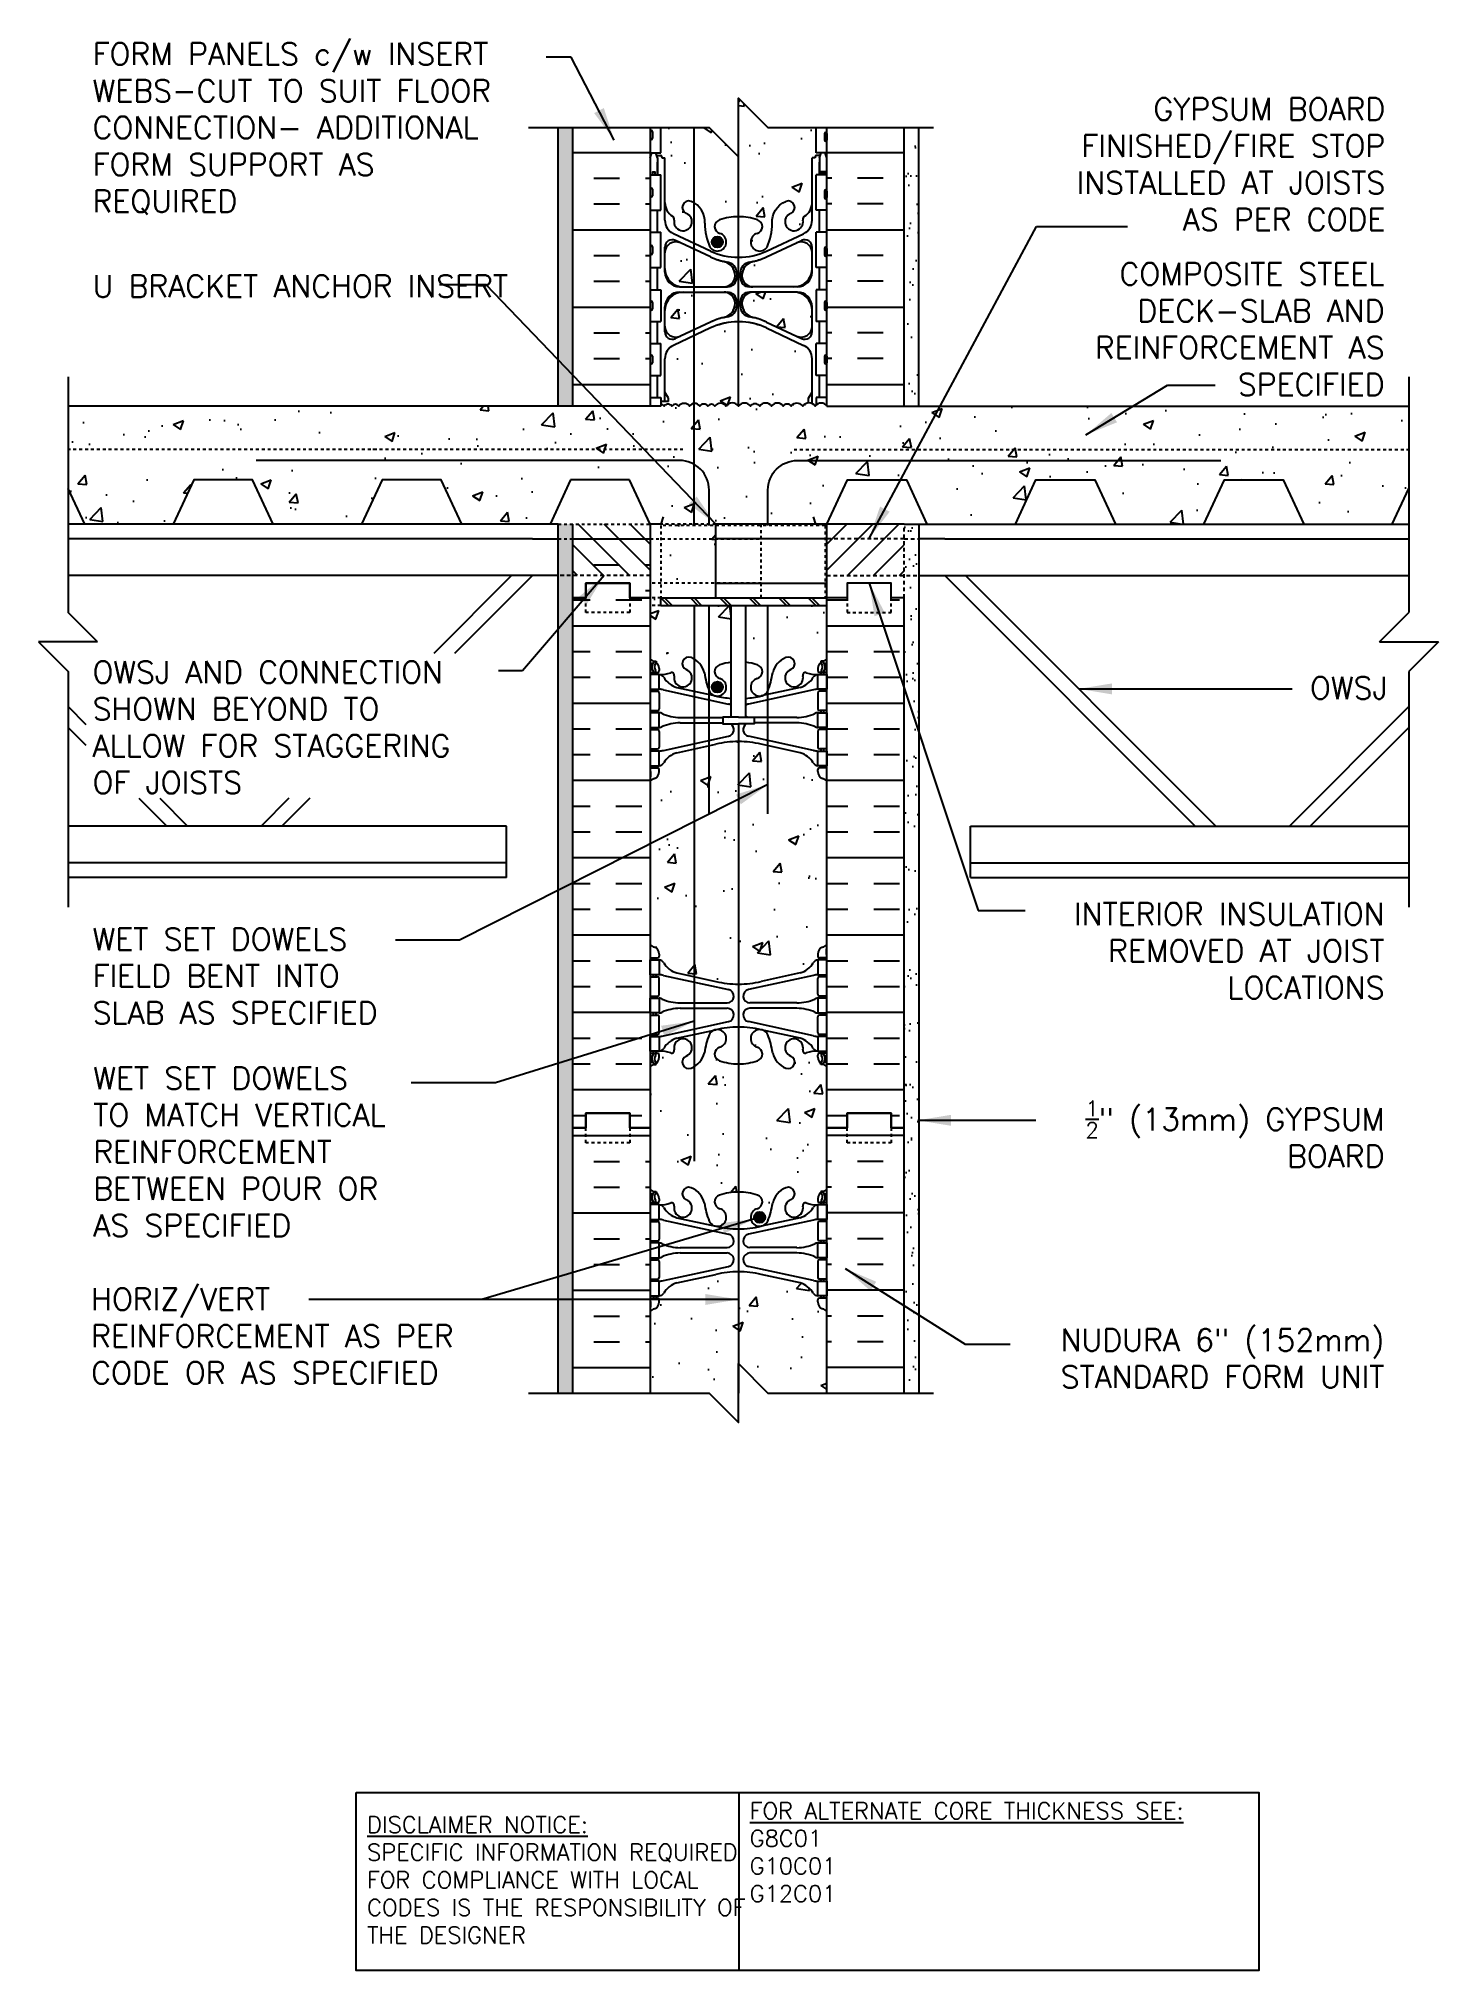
# Model space of a CAD drawing. Header units: inches. Extents: x 54.4 to 102, y 144.5 to 210.
import ezdxf
from ezdxf.enums import TextEntityAlignment as Align

# ---------------------------------------------------------------- set-up
doc = ezdxf.new("R2010")
doc.units = ezdxf.units.IN
doc.header["$LTSCALE"] = 0.5
doc.header["$MEASUREMENT"] = 0
doc.linetypes.add('DASHED2', pattern=[0.375, 0.25, -0.125])
doc.linetypes.add('HIDDEN2', pattern=[0.1875, 0.125, -0.0625])
for name, color, linetype in [('HATCH', 12, 'Continuous'), ('Hidden2', 12, 'HIDDEN2'), ('line25', 2, 'Continuous'), ('LINE3', 3, 'Continuous'), ('LINE50', 5, 'Continuous'), ('LINE9', 9, 'Continuous'), ('TEXT', 4, 'Continuous'), ('Web_Edge', 9, 'Continuous')]:
    doc.layers.add(name, color=color, linetype=linetype)
doc.styles.add('DIM', font='romans.shx', dxfattribs={"width": 0.7})
doc.styles.add('ROMANS', font='romans.shx', dxfattribs={"height": 0.75})
doc.styles.get("Standard").update_dxf_attribs({"font": 'romans.shx', "height": 0.75})
doc.dimstyles.new('ext_12', dxfattribs={"dimscale": 12, "dimtxt": 0.09375, "dimasz": 0.09375, "dimexe": 0.09375, "dimexo": 0.0625, "dimgap": 0.0625, "dimtad": 1, "dimdec": 1, "dimzin": 3, "dimdsep": 46, "dimlunit": 4, "dimtxsty": 'DIM', "dimcen": 0.09, "dimdle": 0.09375, "dimclrt": 4, "dimadec": 0, "dimazin": 0, "dimtfac": 1, "dimtdec": 1, "dimtmove": 2, "dimatfit": 3, "dimfxl": 1, "dimfrac": 2, "dimtolj": 1, "dimtzin": 0, "dimarcsym": 0})
pattern_1 = [(37.5, (8.1292, 63.0387), (-0.0314967, 0.963412), [0, -0.76, 0, -0.85, 0, -0.8125]), (7.5, (8.1292, 63.0387), (0.884888, 1.411073), [0, -0.41, 0, -0.685, 0, -0.2625]), (327.5, (7.5142, 63.0387), (1.557071, 0.0028295), [0, -0.25, 0, -0.9, 0, -1.175]), (317.5, (7.5142, 63.0387), (1.503063, 0.438838), [0, -0.125, 0, -0.59, 0, -0.675])]

msp = doc.modelspace()

# ---------------------------------------------------------------- texts
at = {"layer": 'TEXT', "style": 'ROMANS'}
msp.add_text('OWSJ ', height=0.75, dxfattribs=at).set_placement((99.19, 187.628), align=Align.CENTER)
at = {"layer": 'TEXT', "char_height": 0.75, "style": 'ROMANS'}
for s, insert, width, attachment_point in [('FORM PANELS c/w INSERT WEBS-CUT TO SUIT FLOOR CONNECTION- ADDITIONAL FORM SUPPORT AS REQUIRED', (56.28, 209.904), 16.11098, 1), ('\\A1;GYPSUM BOARD FINISHED/FIRE STOP INSTALLED AT JOISTS AS PER CODE', (100.174, 205.782), 12.22718, 6), ('U BRACKET ANCHOR INSERT', (56.28, 202.021), 13.68504, 1), ('\\A1;COMPOSITE STEEL DECK-SLAB AND REINFORCEMENT AS SPECIFIED', (100.147, 200.183), 12.22718, 6), ('OWSJ AND CONNECTION SHOWN BEYOND TO ALLOW FOR STAGGERING OF JOISTS', (56.28, 188.918), 13.68504, 1), ('\\A1;INTERIOR INSULATION REMOVED AT JOIST LOCATIONS', (100.147, 179.08), 12.22718, 6), ('WET SET DOWELS FIELD BENT INTO SLAB AS SPECIFIED', (56.28, 179.853), 11.81207, 1), ('WET SET DOWELS \\PTO MATCH VERTICAL REINFORCEMENT\\PBETWEEN POUR OR AS SPECIFIED', (56.305, 172.257), 12.22718, 4), ('\\A1;{\\H0.7x;\\S1/2;}" (13mm) GYPSUM BOARD', (100.147, 172.86), 12.19083, 6), ('HORIZ/VERT\\PREINFORCEMENT AS PER CODE OR AS SPECIFIED', (56.233, 166.004), 14.832, 4), ('NUDURA 6" (152mm) STANDARD FORM UNIT', (100.142, 165.244), 14.12358, 6)]:
    msp.add_mtext(s, dxfattribs=dict(at, insert=insert, width=width, attachment_point=attachment_point))
at = {"layer": 'TEXT', "char_height": 0.5625, "attachment_point": 4}
for s, insert, width in [('{\\LDISCLAIMER NOTICE:}\\PSPECIFIC INFORMATION REQUIRED FOR COMPLIANCE WITH LOCAL CODES IS THE RESPONSIBILITY OF THE DESIGNER', (65.6, 147.54), 14.00235), ('{\\LFOR ALTERNATE CORE THICKNESS SEE:\\P}G8C01\\PG10C01\\PG12C01', (78.592, 148.48), 23.33295)]:
    msp.add_mtext(s, dxfattribs=dict(at, insert=insert, width=width))

# ---------------------------------------------------------------- hatches: boundary and pattern name
at = {"layer": 'HATCH'}
h = msp.add_hatch(dxfattribs=at)
h.set_pattern_fill('AR-CONC', color=256, scale=0.5)
h.paths.add_polyline_path([(81.211, 166.848, 0.082415), (81.067, 166.927, -0.317837), (80.901, 167.163), (80.901, 167.23, -0.414214), (80.963, 167.293), (81.011, 167.293), (81.011, 167.363), (80.906, 167.363, -0.188973), (80.75, 167.457, 0.196323), (80.301, 167.804), (78.979, 168.094, 0.057795), (78.211, 168.183, 0.057795), (77.442, 168.094), (76.121, 167.804, 0.196323), (75.672, 167.457, -0.188973), (75.516, 167.363), (75.411, 167.363), (75.411, 167.293), (75.458, 167.293, -0.414214), (75.521, 167.23), (75.521, 167.163, -0.317837), (75.354, 166.927, 0.082415), (75.211, 166.848), (75.211, 164.066), (77.211, 164.066), (78.211, 163.066), (78.211, 165.066), (79.211, 164.066), (81.211, 164.066)])
h.paths.add_polyline_path([(81.211, 175.155, 0.064398), (81.101, 175.221), (81.011, 175.221), (81.011, 175.263, -0.249069), (80.901, 175.47), (80.901, 175.538, -0.414214), (80.963, 175.6), (81.011, 175.6), (81.011, 175.67), (80.906, 175.67, 0.10046), (80.512, 175.613, -0.601435), (80.392, 175.718, 2.182095), (79.982, 175.505, -1), (79.819, 175.096, -0.24438), (79.371, 175.617, 0.053157), (79.205, 176.231, 1.553132), (78.846, 175.807, -0.735593), (78.859, 175.349, -0.082755), (78.211, 175.241, -0.082755), (77.562, 175.349, -0.735593), (77.575, 175.807, 1.553132), (77.217, 176.231, 0.053157), (77.051, 175.617, -0.24438), (76.602, 175.096, -1), (76.439, 175.505, 2.182095), (76.029, 175.718, -0.601435), (75.909, 175.613, 0.10046), (75.516, 175.67), (75.411, 175.67), (75.411, 175.6), (75.458, 175.6, -0.414214), (75.521, 175.538), (75.521, 175.47, -0.249069), (75.411, 175.263), (75.411, 175.221), (75.321, 175.221, 0.064398), (75.211, 175.155), (75.211, 173.066), (75.211, 170.977, 0.064398), (75.321, 170.911), (75.411, 170.911), (75.411, 170.87, -0.249069), (75.521, 170.663), (75.521, 170.595, -0.414214), (75.458, 170.533), (75.411, 170.533), (75.411, 170.463), (75.516, 170.463, 0.10046), (75.909, 170.52, -0.601435), (76.029, 170.415, 2.182095), (76.439, 170.628, -1), (76.602, 171.036, -0.24438), (77.051, 170.515, 0.053157), (77.217, 169.901, 1.553132), (77.575, 170.326, -0.735593), (77.562, 170.784, -0.082755), (78.211, 170.892, -0.082755), (78.859, 170.784, -0.735593), (78.846, 170.326, 1.553132), (79.205, 169.901, 0.053157), (79.371, 170.515, -0.24438), (79.819, 171.036, -1), (79.982, 170.628, 2.182095), (80.392, 170.415, -0.601435), (80.512, 170.52, 0.10046), (80.906, 170.463), (81.011, 170.463), (81.011, 170.533), (80.963, 170.533, -0.414214), (80.901, 170.595), (80.901, 170.663, -0.249069), (81.011, 170.87), (81.011, 170.911), (81.101, 170.911, 0.064398), (81.211, 170.977), (81.211, 173.066)])
h.paths.add_polyline_path([(81.211, 184.848, 0.082415), (81.067, 184.927, -0.317837), (80.901, 185.163), (80.901, 185.23, -0.414214), (80.963, 185.293), (81.011, 185.293), (81.011, 185.363), (80.906, 185.363, -0.188973), (80.75, 185.457, 0.196323), (80.301, 185.804), (78.979, 186.094, 0.057795), (78.211, 186.183, 0.057795), (77.442, 186.094), (76.121, 185.804, 0.196323), (75.672, 185.457, -0.188973), (75.516, 185.363), (75.411, 185.363), (75.411, 185.293), (75.458, 185.293, -0.414214), (75.521, 185.23), (75.521, 185.163, -0.317837), (75.354, 184.927, 0.082415), (75.211, 184.848), (75.211, 179.285, 0.082415), (75.354, 179.206, -0.317837), (75.521, 178.97), (75.521, 178.903, -0.414214), (75.458, 178.84), (75.411, 178.84), (75.411, 178.77), (75.516, 178.77, -0.188973), (75.672, 178.675, 0.196323), (76.121, 178.329), (77.442, 178.039, 0.057795), (78.211, 177.949, 0.057795), (78.979, 178.039), (80.301, 178.329, 0.196323), (80.75, 178.675, -0.188973), (80.906, 178.77), (81.011, 178.77), (81.011, 178.84), (80.963, 178.84, -0.414214), (80.901, 178.903), (80.901, 178.97, -0.317837), (81.067, 179.206, 0.082415), (81.211, 179.285)])
h.paths.add_polyline_path([(77.211, 190.804), (75.576, 190.804), (75.211, 190.804), (75.211, 188.977, 0.064398), (75.321, 188.911), (75.411, 188.911), (75.411, 188.87, -0.249069), (75.521, 188.663), (75.521, 188.595, -0.414214), (75.458, 188.533), (75.411, 188.533), (75.411, 188.463), (75.516, 188.463, 0.10046), (75.909, 188.52, -0.601435), (76.029, 188.415, 2.182095), (76.439, 188.628, -1), (76.602, 189.036, -0.24438), (77.051, 188.515, 0.051769), (77.211, 187.917)])
h.paths.add_polyline_path([(81.211, 190.804), (78.461, 190.804), (78.461, 188.876, -0.05128), (78.859, 188.784, -0.735593), (78.846, 188.326, 1.553132), (79.205, 187.901, 0.053157), (79.371, 188.515, -0.24438), (79.819, 189.036, -1), (79.982, 188.628, 2.182095), (80.392, 188.415, -0.601435), (80.512, 188.52, 0.10046), (80.906, 188.463), (81.011, 188.463), (81.011, 188.533), (80.963, 188.533, -0.414214), (80.901, 188.595), (80.901, 188.663, -0.249069), (81.011, 188.87), (81.011, 188.911), (81.101, 188.911, 0.064398), (81.211, 188.977)])
h.paths.add_polyline_path([(77.961, 190.804), (77.96, 190.804), (77.211, 190.804), (77.211, 187.915, 1.59491), (77.575, 188.326, -0.735593), (77.562, 188.784, -0.05128), (77.961, 188.876)])
h.paths.add_polyline_path([(77.436, 193.064), (75.576, 193.064), (75.576, 191.564), (77.436, 191.564)])
h.paths.add_polyline_path([(77.436, 191.564), (75.576, 191.564), (75.576, 191.064), (77.436, 191.064)])
h.paths.add_polyline_path([(77.436, 193.517), (75.576, 193.517), (75.576, 193.064), (77.436, 193.064)])
h.paths.add_polyline_path([(75.576, 191.064), (75.211, 191.064), (75.211, 190.804), (75.576, 190.804)])
h.paths.add_polyline_path([(75.576, 191.564), (75.211, 191.564), (75.211, 191.064), (75.576, 191.064)])
h.paths.add_polyline_path([(75.576, 193.064), (75.211, 193.064), (75.211, 191.564), (75.576, 191.564)])
h.paths.add_polyline_path([(75.576, 193.517), (77.211, 193.517), (77.211, 193.564), (75.211, 193.564), (75.211, 193.064), (75.576, 193.064)])
h.paths.add_polyline_path([(81.91, 195.064), (83.91, 195.064), (84.609, 193.566), (87.611, 193.566), (88.309, 195.064), (90.309, 195.064), (91.007, 193.566), (94.01, 193.566), (94.708, 195.064), (96.708, 195.064), (97.406, 193.566), (100.408, 193.566), (100.973, 194.777), (100.973, 197.566), (81.211, 197.566), (81.211, 197.577, 0.510761), (80.816, 197.571, 0.520567), (80.39, 197.571, 0.520567), (79.999, 197.571, 0.520567), (79.727, 197.571, 0.520567), (79.333, 197.571, 0.520567), (78.93, 197.571, 0.520567), (78.613, 197.571, 0.520567), (78.211, 197.571, 0.520567), (77.782, 197.571, 0.520567), (77.411, 197.571, 0.520567), (77.171, 197.571, 0.520567), (76.897, 197.571, 0.520567), (76.546, 197.571, 0.520567), (76.186, 197.571, 0.520567), (75.946, 197.571, 0.520567), (75.689, 197.571, 0.289542), (75.576, 197.619), (75.576, 197.566), (55.448, 197.566), (55.448, 194.777), (56.013, 193.566), (59.015, 193.566), (59.713, 195.064), (61.713, 195.064), (62.412, 193.566), (65.414, 193.566), (66.112, 195.064), (68.112, 195.064), (68.811, 193.566), (71.813, 193.566), (72.511, 195.064), (74.511, 195.064), (75.211, 193.564), (77.211, 193.564), (77.436, 193.564), (81.211, 193.564)])
h.paths.add_polyline_path([(80.711, 199.182, 0.291097), (80.423, 199.635), (79.164, 200.224, 0.093369), (78.358, 200.432, 0.016332), (78.211, 200.436, 0.109869), (77.257, 200.224), (75.999, 199.635, 0.291097), (75.711, 199.182), (75.711, 198.042), (75.831, 197.842), (75.831, 197.729), (75.576, 197.729), (75.576, 197.619, -0.289542), (75.689, 197.571, -0.520567), (75.946, 197.571, -0.520567), (76.186, 197.571, -0.520567), (76.546, 197.571, -0.520567), (76.897, 197.571, -0.520567), (77.171, 197.571, -0.520567), (77.411, 197.571, -0.520567), (77.782, 197.571, -0.520567), (78.211, 197.571, -0.520567), (78.613, 197.571, -0.520567), (78.93, 197.571, -0.520567), (79.333, 197.571, -0.520567), (79.727, 197.571, -0.520567), (79.999, 197.571, -0.520567), (80.39, 197.571, -0.231993), (80.591, 197.681), (80.591, 197.842), (80.711, 198.042)])
h.paths.add_polyline_path([(80.711, 206.001), (80.811, 206.001), (80.811, 206.031, -0.414214), (80.861, 206.081), (80.987, 206.081), (81.017, 206.174), (80.846, 206.174), (80.846, 207.031), (79.211, 207.031), (78.211, 208.031), (78.211, 206.031), (77.211, 207.031), (75.576, 207.031), (75.576, 206.174), (75.404, 206.174), (75.435, 206.081), (75.561, 206.081, -0.414214), (75.611, 206.031), (75.611, 206.001), (75.711, 206.001), (75.711, 204.485, 0.258958), (75.97, 204.018, -0.31131), (76.026, 203.888, 2.127293), (76.439, 204.113, -1), (76.602, 204.521, -0.325306), (77.069, 203.779, 0.10488), (77.241, 202.967, 1.422913), (77.575, 203.434, -0.735593), (77.562, 203.892, -0.082755), (78.211, 204.001, -0.082755), (78.859, 203.892, -0.735593), (78.846, 203.434, 1.422913), (79.18, 202.967, 0.10488), (79.352, 203.779, -0.325306), (79.819, 204.521, -1), (79.982, 204.113, 2.127293), (80.395, 203.888, -0.31131), (80.451, 204.018, 0.258958), (80.711, 204.485)])
h.paths.add_polyline_path([(77.707, 202.483, -0.053094), (77.257, 202.638), (76.245, 203.112, 0.549071), (75.711, 202.772), (75.711, 202.246, 0.414214), (76.336, 201.621), (77.721, 201.621, 0.085652), (77.846, 201.642, 0.316711), (78.096, 201.995, 0.350119)])
h.paths.add_polyline_path([(78.096, 201.066, 0.413582), (77.721, 201.441), (76.336, 201.441, 0.414214), (75.711, 200.816), (75.711, 200.289, 0.549071), (76.245, 199.949), (77.257, 200.423, -0.053094), (77.707, 200.578, 0.350119)])
h.paths.add_polyline_path([(80.711, 200.816, 0.414214), (80.086, 201.441), (78.701, 201.441, 0.413582), (78.326, 201.066, 0.350119), (78.714, 200.578, -0.053094), (79.164, 200.423), (80.177, 199.949, 0.549071), (80.711, 200.289)])
h.paths.add_polyline_path([(80.711, 202.772, 0.549071), (80.177, 203.112), (79.164, 202.638, -0.053094), (78.714, 202.483, 0.350119), (78.326, 201.995, 0.413582), (78.701, 201.621), (80.086, 201.621, 0.414214), (80.711, 202.246)])
h = msp.add_hatch(dxfattribs=at)
h.set_pattern_fill('AR-SAND', color=256, scale=0.5, style=0)
h.paths.add_polyline_path([(72.086, 197.566), (72.586, 197.566), (72.586, 207.031), (72.086, 207.031)])
h.paths.add_polyline_path([(72.586, 191.066), (72.586, 191.816), (72.086, 191.816), (72.086, 164.066), (72.586, 164.066), (72.586, 173.066)])
h.paths.add_polyline_path([(72.086, 191.816), (72.586, 191.816), (72.586, 193.066), (72.086, 193.066)])
h.paths.add_polyline_path([(72.086, 193.066), (72.586, 193.066), (72.586, 193.566), (72.086, 193.566)])
h = msp.add_hatch(dxfattribs=at)
h.set_pattern_fill('INSUL', color=256, scale=7, style=0)
h.set_pattern_definition([(0, (-2850.951, -205.941), (0, 2.625), []), (0, (-2850.951, -205.066), (0, 2.625), [0.875, -0.875]), (0, (-2850.951, -204.191), (0, 2.625), [0.875, -0.875])])
h.paths.add_polyline_path([(75.211, 193.564), (72.586, 193.564), (72.586, 191.069), (73.023, 191.069), (73.023, 191.569), (74.523, 191.569), (74.523, 191.069), (75.211, 191.069)])
h.paths.add_polyline_path([(72.586, 197.566), (75.211, 197.566), (75.211, 206.906), (75.086, 207.031), (72.586, 207.031)])
h = msp.add_hatch(dxfattribs=at)
h.set_pattern_fill('AR-CONC', color=256, scale=0.5, style=0)
h.set_pattern_definition([(50, (4.1033, -1.778), (3.5863, -0.31376), [0.375, -4.125]), (355, (4.1033, -1.778), (-0.693757, 3.76096), [0.3, -3.3]), (100.4514, (4.4022, -1.804), (2.892547, 3.4472), [0.3187, -3.50571]), (46.1842, (4.1033, -0.778), (5.336205, -0.827595), [0.5625, -6.1875]), (96.6356, (4.548, -0.847), (4.67331, 4.87059), [0.47805, -5.25856]), (351.1842, (4.1033, -0.778), (4.67331, 4.87059), [0.45, -4.95]), (21, (4.6033, -1.028), (2.984535, -2.013094), [0.375, -4.125]), (326, (4.6033, -1.028), (1.216577, 3.62575), [0.3, -3.3]), (71.4514, (4.852, -1.1957), (4.201113, 1.61265), [0.3187, -3.50571]), (37.5, (4.1033, -1.7779), (0.060799, 1.664469), [0, -3.26, 0, -3.35, 0, -3.3125]), (7.5, (4.1033, -1.778), (1.315348, 1.972059), [0, -1.91, 0, -3.185, 0, -1.2625]), (327.5, (2.9883, -1.778), (2.669112, -0.112774), [0, -1.25, 0, -3.9, 0, -5.175]), (317.5, (2.4883, -1.778), (2.91593, 0.500525), [0, -1.625, 0, -2.59, 0, -3.675])])
h.paths.add_polyline_path([(76.614, 207.031), (75.576, 207.031), (75.576, 206.174), (75.404, 206.174), (75.435, 206.081), (75.561, 206.081, -0.414214), (75.611, 206.031), (75.611, 206.001), (75.711, 206.001), (75.711, 204.485, 0.258958), (75.97, 204.018, -0.31131), (76.026, 203.888, 0.933591), (76.614, 203.73), (76.614, 203.929, 0.218189), (76.439, 204.113, -1), (76.602, 204.521, -0.004256), (76.614, 204.516)])
h = msp.add_hatch(dxfattribs=at)
h.set_pattern_fill('INSUL', color=256, scale=7, style=0)
h.set_pattern_definition([(180, (3007.3722, -205.941), (0, 2.625), []), (180, (3007.3722, -205.066), (0, 2.625), [0.875, -0.875]), (180, (3007.3722, -204.191), (0, 2.625), [0.875, -0.875])])
h.paths.add_polyline_path([(81.211, 197.566), (83.836, 197.566), (83.836, 207.031), (81.211, 207.031)])
h = msp.add_hatch(dxfattribs=at)
h.set_pattern_fill('AR-SAND', color=256, scale=0.5, style=0)
h.set_pattern_definition(pattern_1)
h.paths.add_polyline_path([(84.336, 207.031), (83.836, 207.031), (83.836, 197.566), (83.961, 197.566), (84.336, 197.566)])
h = msp.add_hatch(dxfattribs=at)
h.set_pattern_fill('AR-SAND', color=256, scale=0.5, style=0)
h.set_pattern_definition(pattern_1)
h.paths.add_polyline_path([(84.336, 193.566), (83.836, 193.566), (83.836, 173.066), (83.836, 164.066), (84.336, 164.066)])
h = msp.add_hatch(dxfattribs=at)
h.set_pattern_fill('INSUL', color=256, scale=7, style=0)
h.set_pattern_definition([(0, (82.7988, 184.8664), (0, 2.625), []), (0, (82.7988, 185.7414), (0, 2.625), [0.875, -0.875]), (0, (82.7988, 186.6164), (0, 2.625), [0.875, -0.875])])
h.paths.add_polyline_path([(83.836, 191.066), (83.398, 191.066), (83.398, 190.566), (81.898, 190.566), (81.898, 191.066), (81.211, 191.066), (81.211, 173.066), (81.898, 173.066), (81.898, 173.566), (83.398, 173.566), (83.398, 173.066), (83.836, 173.066)])
h.paths.add_polyline_path([(72.586, 173.066), (73.023, 173.066), (73.023, 173.566), (74.523, 173.566), (74.523, 173.066), (75.211, 173.066), (75.211, 191.066), (74.523, 191.066), (74.523, 191.566), (73.023, 191.566), (73.023, 191.066), (72.586, 191.066)])
at = {"layer": 'Hidden2'}
h = msp.add_hatch(dxfattribs=at)
h.set_pattern_fill('ANSI31', color=256, scale=5, style=0)
h.set_pattern_definition([(135, (152.31795, -1.77793), (0.4419417, 0.4419417), [])])
h.paths.add_polyline_path([(72.586, 191.816), (72.586, 193.564), (75.211, 193.564), (75.211, 191.816)])
at = {"layer": 'LINE3'}
for points in [[(77.68, 203.141, 1), (77.305, 203.141, 1)], [(77.305, 188.032, 1), (77.68, 188.032, 1)], [(78.742, 170.032, 1), (79.117, 170.032, 1)]]:
    msp.add_hatch(color=256, dxfattribs=at).paths.add_polyline_path(points)
at = {"layer": 'LINE9'}
h = msp.add_hatch(dxfattribs=at)
h.set_pattern_fill('ANSI31', color=256, scale=5, style=0)
h.set_pattern_definition([(45, (4.1033, -1.77793), (-0.4419417, 0.4419417), [])])
h.paths.add_polyline_path([(83.836, 191.816), (83.836, 193.564), (81.211, 193.564), (81.211, 191.816)])

# ---------------------------------------------------------------- linework, layer by layer
at = {"layer": 'HATCH', "linetype": 'HIDDEN2', "ltscale": 2}
for p, q in [((72.586, 191.066), (72.586, 193.566)), ((83.836, 191.066), (83.836, 193.566)), ((83.836, 193.066), (81.211, 193.066)), ((83.836, 193.066), (84.336, 193.066)), ((75.211, 191.816), (72.086, 191.816)), ((81.211, 191.816), (84.336, 191.816))]:
    msp.add_line(p, q, dxfattribs=at)
at = {"layer": 'HATCH', "linetype": 'HIDDEN2'}
for p, q in [((75.576, 193.517), (75.576, 191.064)), ((81.148, 193.517), (75.576, 193.517)), ((81.148, 193.517), (81.148, 191.064))]:
    msp.add_line(p, q, dxfattribs=at)
at = {"layer": 'HATCH'}
for p, q in [((75.049, 191.307), (75.211, 191.307)), ((75.576, 191.064), (75.835, 190.804)), ((75.701, 191.064), (75.96, 190.804)), ((76.576, 191.064), (76.835, 190.804)), ((76.701, 191.064), (76.96, 190.804)), ((77.576, 191.064), (77.835, 190.804)), ((77.701, 191.064), (77.96, 190.804)), ((78.576, 191.064), (78.835, 190.804)), ((78.701, 191.064), (78.96, 190.804)), ((79.576, 191.064), (79.835, 190.804)), ((79.701, 191.064), (79.96, 190.804)), ((80.576, 191.064), (80.835, 190.804)), ((80.701, 191.064), (80.96, 190.804)), ((72.586, 172.807), (75.211, 172.807)), ((83.836, 172.807), (81.211, 172.807)), ((73.299, 171.932), (74.174, 171.932)), ((75.049, 171.932), (75.211, 171.932)), ((81.372, 171.932), (81.211, 171.932)), ((83.122, 171.932), (82.247, 171.932)), ((73.299, 171.057), (74.174, 171.057)), ((75.049, 171.057), (75.211, 171.057)), ((81.372, 171.057), (81.211, 171.057)), ((83.122, 171.057), (82.247, 171.057)), ((72.586, 170.182), (75.211, 170.182)), ((83.836, 170.182), (81.211, 170.182)), ((73.299, 169.307), (74.174, 169.307)), ((75.049, 169.307), (75.211, 169.307)), ((81.372, 169.307), (81.211, 169.307)), ((83.122, 169.307), (82.247, 169.307)), ((73.299, 168.432), (74.174, 168.432)), ((75.049, 168.432), (75.211, 168.432)), ((81.372, 168.432), (81.211, 168.432)), ((83.122, 168.432), (82.247, 168.432)), ((72.586, 167.557), (75.211, 167.557)), ((83.836, 167.557), (81.211, 167.557)), ((73.299, 166.682), (74.174, 166.682)), ((75.049, 166.682), (75.211, 166.682)), ((81.372, 166.682), (81.211, 166.682)), ((83.122, 166.682), (82.247, 166.682)), ((73.299, 165.807), (74.174, 165.807)), ((75.049, 165.807), (75.211, 165.807)), ((81.372, 165.807), (81.211, 165.807)), ((83.122, 165.807), (82.247, 165.807)), ((72.586, 164.932), (75.211, 164.932)), ((83.836, 164.932), (81.211, 164.932))]:
    msp.add_line(p, q, dxfattribs=at)
msp.add_lwpolyline([(81.215, 197.571, 0.520567), (80.816, 197.571, 0.520567), (80.39, 197.571, 0.520567), (79.999, 197.571, 0.520567), (79.727, 197.571, 0.520567), (79.333, 197.571, 0.520567), (78.93, 197.571, 0.520567), (78.613, 197.571, 0.520567), (78.211, 197.571, 0.520567), (77.782, 197.571, 0.520567), (77.411, 197.571, 0.520567), (77.171, 197.571, 0.520567), (76.897, 197.571, 0.520567), (76.546, 197.571, 0.520567), (76.186, 197.571, 0.520567), (75.946, 197.571, 0.520567), (75.689, 197.571, 0.289542), (75.576, 197.619, 0.289542)], format="xyb", dxfattribs=at)
at = {"layer": 'Hidden2'}
for p, q in [((72.086, 193.566), (75.211, 193.564)), ((77.436, 193.564), (75.211, 193.564)), ((78.985, 191.064), (78.985, 193.564)), ((72.086, 193.066), (75.211, 193.066)), ((75.211, 193.064), (78.985, 193.064)), ((78.985, 191.564), (75.211, 191.564)), ((75.576, 191.064), (75.211, 191.064)), ((75.576, 190.804), (75.211, 190.804))]:
    msp.add_line(p, q, dxfattribs=at)
at = {"layer": 'Hidden2', "linetype": 'Continuous'}
msp.add_lwpolyline([(77.211, 193.517), (77.211, 194.726, 0.414214), (76.211, 195.726), (61.832, 195.726)], format="xyb", dxfattribs=at)
msp.add_lwpolyline([(77.211, 183.726), (77.211, 190.804)], dxfattribs=at)
at = {"layer": 'line25'}
for p, q in [((75.211, 207.031), (75.211, 197.566)), ((75.576, 206.174), (75.576, 207.031)), ((80.846, 206.174), (80.846, 207.031)), ((81.211, 197.566), (81.211, 207.031)), ((75.211, 206.174), (75.576, 206.174)), ((81.211, 206.174), (80.846, 206.174)), ((75.211, 205.424), (75.576, 205.424)), ((75.576, 204.224), (75.576, 205.424)), ((80.846, 204.224), (80.846, 205.424)), ((81.211, 205.424), (80.846, 205.424)), ((75.211, 204.224), (75.576, 204.224)), ((81.211, 204.224), (80.846, 204.224)), ((75.211, 203.474), (75.576, 203.474)), ((75.576, 202.274), (75.576, 203.474)), ((81.211, 203.474), (80.846, 203.474)), ((80.846, 202.274), (80.846, 203.474)), ((75.211, 202.274), (75.576, 202.274)), ((81.211, 202.274), (80.846, 202.274)), ((75.211, 201.524), (75.576, 201.524)), ((75.576, 201.524), (75.576, 200.444)), ((81.211, 201.524), (80.846, 201.524)), ((80.846, 201.524), (80.846, 200.444)), ((75.211, 200.444), (75.576, 200.444)), ((81.211, 200.444), (80.846, 200.444)), ((75.211, 199.694), (75.576, 199.694)), ((75.576, 198.614), (75.576, 199.694)), ((81.211, 199.694), (80.846, 199.694)), ((80.846, 198.614), (80.846, 199.694)), ((75.211, 198.614), (75.576, 198.614)), ((81.211, 198.614), (80.846, 198.614)), ((75.576, 197.566), (55.448, 197.566)), ((75.211, 197.864), (75.576, 197.864)), ((75.576, 197.864), (75.576, 197.566)), ((81.211, 197.864), (80.846, 197.864)), ((80.846, 197.864), (80.846, 197.606)), ((81.211, 197.566), (100.973, 197.566)), ((72.086, 193.566), (55.448, 193.566)), ((75.211, 193.564), (75.211, 173.066)), ((77.436, 191.064), (77.436, 193.564)), ((81.211, 173.066), (81.211, 193.566)), ((83.836, 193.566), (100.973, 193.566)), ((71.211, 193.066), (55.448, 193.066)), ((71.211, 193.066), (72.086, 193.066)), ((81.211, 193.064), (77.436, 193.064)), ((85.211, 193.066), (84.336, 193.066)), ((85.211, 193.066), (100.973, 193.066)), ((72.086, 191.816), (55.448, 191.816)), ((70.504, 191.816), (67.861, 189.174)), ((71.211, 191.816), (68.568, 189.174)), ((77.436, 191.564), (81.211, 191.564)), ((84.336, 191.816), (100.973, 191.816)), ((85.211, 191.816), (93.711, 183.316)), ((85.918, 191.816), (94.418, 183.316)), ((75.576, 191.064), (81.211, 191.064)), ((75.576, 190.804), (75.576, 191.064)), ((75.576, 190.804), (81.211, 190.804)), ((77.961, 187.012), (77.961, 190.804)), ((78.461, 187.012), (78.461, 190.804)), ((55.448, 187.372), (56.056, 186.763)), ((100.973, 187.372), (96.918, 183.316)), ((55.448, 186.664), (56.056, 186.056)), ((100.973, 186.664), (97.625, 183.316)), ((57.853, 184.259), (58.796, 183.316)), ((58.561, 184.259), (59.504, 183.316)), ((62.947, 184.259), (62.004, 183.316)), ((63.654, 184.259), (62.711, 183.316)), ((70.336, 183.316), (55.448, 183.316)), ((70.336, 181.566), (70.336, 183.316)), ((86.086, 181.566), (86.086, 183.316)), ((86.086, 183.316), (100.973, 183.316)), ((70.336, 182.066), (55.448, 182.066)), ((86.086, 182.066), (100.973, 182.066)), ((70.336, 181.566), (55.448, 181.566)), ((86.086, 181.566), (100.973, 181.566)), ((75.211, 173.066), (75.211, 164.066)), ((81.211, 164.066), (81.211, 173.066))]:
    msp.add_line(p, q, dxfattribs=at)
at = {"layer": 'line25', "color": 192}
for p, q in [((72.511, 195.064), (71.812, 193.564)), ((74.511, 195.064), (72.511, 195.064)), ((75.211, 193.564), (74.511, 195.064)), ((59.014, 193.564), (56.014, 193.564)), ((65.413, 193.564), (62.413, 193.564)), ((71.812, 193.564), (68.812, 193.564)), ((75.586, 193.564), (75.211, 193.564)), ((75.586, 193.564), (75.665, 193.814)), ((80.836, 193.564), (80.756, 193.814)), ((80.836, 193.564), (81.211, 193.564)), ((84.61, 193.564), (87.61, 193.564)), ((91.008, 193.564), (94.008, 193.564)), ((97.407, 193.564), (100.407, 193.564))]:
    msp.add_line(p, q, dxfattribs=at)
for points in [[(56.014, 193.564), (55.448, 194.777)], [(62.413, 193.564), (61.713, 195.064), (59.713, 195.064), (59.014, 193.564)], [(68.812, 193.564), (68.112, 195.064), (66.112, 195.064), (65.413, 193.564)], [(81.211, 193.564), (81.91, 195.064), (83.91, 195.064), (84.61, 193.564)], [(87.61, 193.564), (88.309, 195.064), (90.309, 195.064), (91.008, 193.564)], [(94.008, 193.564), (94.708, 195.064), (96.708, 195.064), (97.407, 193.564)], [(100.407, 193.564), (100.973, 194.777)]]:
    msp.add_lwpolyline(points, dxfattribs=at)
at = {"layer": 'line25'}
for points in [[(83.836, 193.564), (77.436, 193.564)], [(78.211, 187.012), (77.682, 187.012), (77.682, 186.785), (78.211, 186.785)], [(78.211, 187.012), (78.739, 187.012), (78.739, 186.785), (78.48, 186.785)], [(78.48, 186.785), (78.211, 186.785)]]:
    msp.add_lwpolyline(points, dxfattribs=at)
at = {"layer": 'LINE3'}
for p, q in [((76.711, 193.517), (76.711, 207.029)), ((78.211, 197.571), (78.211, 206.031)), ((76.711, 190.804), (76.711, 171.937)), ((79.211, 183.726), (79.211, 190.804)), ((78.211, 186.785), (78.21, 164.066))]:
    msp.add_line(p, q, dxfattribs=at)
at = {"layer": 'LINE3', "linetype": 'Continuous'}
msp.add_lwpolyline([(79.211, 193.517), (79.211, 194.726, -0.414214), (80.211, 195.726), (94.589, 195.726)], format="xyb", dxfattribs=at)
at = {"layer": 'LINE3'}
for centre in [(77.492, 203.141), (77.492, 188.032), (78.929, 170.032)]:
    msp.add_circle(centre, 0.188, dxfattribs=at)
at = {"layer": 'LINE50'}
for p, q in [((72.586, 197.566), (72.586, 207.031)), ((83.836, 197.566), (83.836, 207.031)), ((72.586, 191.069), (72.586, 193.564)), ((72.586, 173.066), (72.586, 191.066)), ((83.836, 173.066), (83.836, 191.066)), ((72.586, 164.066), (72.586, 173.066)), ((83.836, 164.066), (83.836, 173.066))]:
    msp.add_line(p, q, dxfattribs=at)
for points in [[(75.211, 191.066), (74.523, 191.066), (74.523, 191.566), (73.023, 191.566), (73.023, 191.066), (72.586, 191.066)], [(72.586, 191.066), (73.023, 191.066), (73.023, 191.566), (74.523, 191.566), (74.523, 191.066), (75.211, 191.066)], [(83.836, 191.066), (83.398, 191.066), (83.398, 191.566), (81.898, 191.566), (81.898, 191.066), (81.211, 191.066)], [(75.211, 173.066), (74.523, 173.066), (74.523, 173.566), (73.023, 173.566), (73.023, 173.066), (72.586, 173.066)], [(72.586, 173.066), (73.023, 173.066), (73.023, 173.566), (74.523, 173.566), (74.523, 173.066), (75.211, 173.066)], [(81.211, 173.066), (81.898, 173.066), (81.898, 173.566), (83.398, 173.566), (83.398, 173.066), (83.836, 173.066)], [(83.836, 173.066), (83.398, 173.066), (83.398, 173.566), (81.898, 173.566), (81.898, 173.066), (81.211, 173.066)]]:
    msp.add_lwpolyline(points, dxfattribs=at)
at = {"layer": 'LINE9'}
for p, q in [((72.086, 197.566), (72.086, 207.031)), ((75.211, 206.884), (75.211, 206.664)), ((75.211, 206.829), (75.211, 206.829)), ((75.211, 206.719), (75.211, 206.719)), ((75.251, 206.924), (75.251, 206.924)), ((75.251, 206.624), (75.251, 206.624)), ((75.291, 206.884), (75.291, 206.664)), ((81.131, 206.824), (81.131, 206.604)), ((81.131, 206.769), (81.131, 206.769)), ((81.131, 206.659), (81.131, 206.659)), ((81.171, 206.864), (81.171, 206.864)), ((81.211, 206.824), (81.211, 206.604)), ((84.336, 197.566), (84.336, 207.031)), ((75.211, 206.001), (75.267, 206.174)), ((75.461, 206.001), (75.404, 206.174)), ((75.435, 206.081), (75.561, 206.081)), ((75.461, 206.001), (75.461, 205.424)), ((75.611, 206.031), (75.611, 206.001)), ((75.611, 206.031), (75.611, 206.031)), ((75.611, 206.001), (75.711, 206.001)), ((75.711, 203.879), (75.711, 206.001)), ((80.811, 206.001), (80.711, 206.001)), ((80.711, 203.879), (80.711, 206.001)), ((80.811, 206.031), (80.811, 206.001)), ((80.811, 206.031), (80.811, 206.031)), ((80.987, 206.081), (80.861, 206.081)), ((80.961, 206.001), (81.017, 206.174)), ((80.961, 206.001), (80.961, 205.424)), ((81.211, 206.001), (81.154, 206.174)), ((81.171, 206.564), (81.171, 206.564)), ((75.211, 204.934), (75.211, 204.714)), ((75.211, 204.879), (75.211, 204.879)), ((75.211, 204.769), (75.211, 204.769)), ((75.251, 204.974), (75.251, 204.974)), ((75.251, 204.674), (75.251, 204.674)), ((75.291, 204.934), (75.291, 204.714)), ((81.131, 204.874), (81.131, 204.654)), ((81.131, 204.819), (81.131, 204.819)), ((81.131, 204.709), (81.131, 204.709)), ((81.171, 204.914), (81.171, 204.914)), ((81.171, 204.614), (81.171, 204.614)), ((81.211, 204.874), (81.211, 204.654)), ((77.257, 202.837), (75.999, 203.426)), ((77.257, 202.837), (75.999, 203.426)), ((79.164, 202.837), (80.423, 203.426)), ((79.164, 202.837), (80.423, 203.426)), ((75.211, 202.984), (75.211, 202.764)), ((75.211, 202.929), (75.211, 202.929)), ((75.211, 202.819), (75.211, 202.819)), ((75.251, 203.024), (75.251, 203.024)), ((75.251, 202.724), (75.251, 202.724)), ((75.291, 202.984), (75.291, 202.764)), ((75.711, 202.121), (75.711, 202.969)), ((77.257, 202.638), (76.067, 203.195)), ((77.257, 202.638), (76.067, 203.195)), ((79.164, 202.638), (80.355, 203.195)), ((79.164, 202.638), (80.355, 203.195)), ((80.711, 202.121), (80.711, 202.969)), ((81.131, 202.924), (81.131, 202.704)), ((81.131, 202.869), (81.131, 202.869)), ((81.131, 202.759), (81.131, 202.759)), ((81.171, 202.964), (81.171, 202.964)), ((81.171, 202.664), (81.171, 202.664)), ((81.211, 202.924), (81.211, 202.704)), ((78.096, 201.996), (78.096, 201.996)), ((78.151, 202.087), (78.151, 201.933)), ((78.271, 202.087), (78.271, 201.933)), ((78.326, 201.996), (78.326, 201.996)), ((76.211, 201.621), (77.838, 201.621)), ((76.211, 201.621), (77.721, 201.621)), ((76.211, 201.441), (77.838, 201.441)), ((76.211, 201.441), (77.721, 201.441)), ((80.211, 201.621), (78.583, 201.621)), ((80.211, 201.441), (78.583, 201.441)), ((80.211, 201.621), (78.701, 201.621)), ((80.211, 201.441), (78.701, 201.441)), ((75.211, 201.094), (75.211, 200.874)), ((75.211, 201.039), (75.211, 201.039)), ((75.211, 200.929), (75.211, 200.929)), ((75.251, 201.134), (75.251, 201.134)), ((75.251, 200.834), (75.251, 200.834)), ((75.291, 201.094), (75.291, 200.874)), ((75.711, 200.092), (75.711, 200.941)), ((78.151, 201.128), (78.151, 200.974)), ((78.271, 201.128), (78.271, 200.974)), ((80.711, 200.092), (80.711, 200.941)), ((81.131, 201.094), (81.131, 200.874)), ((81.131, 201.039), (81.131, 201.039)), ((81.131, 200.929), (81.131, 200.929)), ((81.171, 201.134), (81.171, 201.134)), ((81.171, 200.834), (81.171, 200.834)), ((81.211, 201.094), (81.211, 200.874)), ((77.257, 200.224), (75.999, 199.635)), ((77.257, 200.224), (75.999, 199.635)), ((77.257, 200.423), (76.067, 199.866)), ((77.257, 200.423), (76.067, 199.866)), ((79.164, 200.423), (80.355, 199.866)), ((79.164, 200.423), (80.355, 199.866)), ((79.164, 200.224), (80.423, 199.635)), ((79.164, 200.224), (80.423, 199.635)), ((75.211, 199.264), (75.211, 199.044)), ((75.211, 199.209), (75.211, 199.209)), ((75.211, 199.099), (75.211, 199.099)), ((75.251, 199.304), (75.251, 199.304)), ((75.251, 199.004), (75.251, 199.004)), ((75.291, 199.264), (75.291, 199.044)), ((75.711, 197.729), (75.711, 199.182)), ((80.711, 197.658), (80.711, 199.182)), ((81.131, 199.264), (81.131, 199.044)), ((81.131, 199.209), (81.131, 199.209)), ((81.131, 199.099), (81.131, 199.099)), ((81.171, 199.304), (81.171, 199.304)), ((81.171, 199.004), (81.171, 199.004)), ((81.211, 199.264), (81.211, 199.044)), ((55.448, 198.566), (55.448, 190.566)), ((100.973, 198.566), (100.973, 190.566)), ((75.831, 197.729), (75.576, 197.729)), ((75.831, 197.842), (75.711, 198.042)), ((75.831, 197.729), (75.831, 197.842)), ((80.591, 197.842), (80.711, 198.042)), ((80.591, 197.681), (80.591, 197.842)), ((72.086, 164.066), (72.086, 193.566)), ((84.336, 193.566), (84.336, 164.066)), ((56.448, 189.566), (55.448, 190.566)), ((99.973, 189.566), (100.973, 190.566)), ((54.448, 189.566), (55.448, 188.566)), ((56.448, 189.566), (54.448, 189.566)), ((99.973, 189.566), (101.973, 189.566)), ((101.973, 189.566), (100.973, 188.566)), ((55.448, 188.566), (55.448, 180.566)), ((100.973, 188.566), (100.973, 180.566))]:
    msp.add_line(p, q, dxfattribs=at)
at = {"layer": 'LINE9', "linetype": 'HIDDEN2'}
for p, q in [((76.326, 196.095), (55.448, 196.095)), ((80.096, 196.095), (100.973, 196.095))]:
    msp.add_line(p, q, dxfattribs=at)
at = {"layer": 'LINE9'}
for points in [[(71.086, 207.031), (77.211, 207.031), (78.211, 206.031), (78.211, 208.031), (79.211, 207.031), (84.836, 207.031)], [(75.301, 205.424), (75.301, 205.531), (75.371, 205.531), (75.371, 205.424)], [(75.461, 205.424), (75.461, 205.851)], [(80.961, 205.424), (80.961, 205.851)], [(81.161, 205.424), (81.161, 205.531), (81.011, 205.531), (81.011, 205.424)], [(81.121, 205.424), (81.121, 205.531), (81.051, 205.531), (81.051, 205.424)], [(75.461, 203.474), (75.461, 204.224)], [(80.961, 203.474), (80.961, 204.224)], [(75.461, 201.524), (75.461, 202.274)], [(80.961, 201.524), (80.961, 202.274)], [(75.461, 199.694), (75.461, 200.444)], [(80.961, 199.694), (80.961, 200.444)], [(75.461, 197.864), (75.461, 198.614)], [(80.961, 197.864), (80.961, 198.614)], [(71.086, 164.066), (77.211, 164.066), (78.211, 163.066), (78.211, 165.066), (79.211, 164.066), (84.836, 164.066)]]:
    msp.add_lwpolyline(points, dxfattribs=at)
for points in [[(77.069, 203.779, 0.325312), (76.602, 204.521)], [(79.352, 203.779, -0.325312), (79.819, 204.521)]]:
    msp.add_lwpolyline(points, format="xyb", dxfattribs=at)
at = {"layer": 'LINE9', "linetype": 'DASHED2', "ltscale": 0.15}
for points in [[(74.523, 191.066), (74.523, 191.066), (74.523, 190.566), (73.023, 190.566), (73.023, 191.066), (73.023, 191.066)], [(81.898, 191.066), (81.898, 191.066), (81.898, 190.566), (83.398, 190.566), (83.398, 191.066), (83.398, 191.066)], [(74.523, 173.066), (74.523, 173.066), (74.523, 172.566), (73.023, 172.566), (73.023, 173.066), (73.023, 173.066)], [(83.398, 173.066), (83.398, 173.066), (83.398, 172.566), (81.898, 172.566), (81.898, 173.066), (81.898, 173.066)]]:
    msp.add_lwpolyline(points, dxfattribs=at)
at = {"layer": 'LINE9'}
for centre, radius, start, end in [((75.251, 206.884), 0.04, 90, 180), ((75.251, 206.664), 0.04, 180, 270), ((75.251, 206.884), 0.04, 0, 90), ((75.251, 206.664), 0.04, 270, 0), ((81.171, 206.824), 0.04, 90, 180), ((81.171, 206.604), 0.04, 180, 270), ((81.171, 206.824), 0.04, 0, 90), ((81.171, 206.604), 0.04, 270, 0), ((75.561, 206.031), 0.05, 0, 90), ((80.861, 206.031), 0.05, 90, 180), ((75.251, 204.934), 0.04, 90, 180), ((75.251, 204.714), 0.04, 180, 270), ((75.251, 204.934), 0.04, 0, 90), ((75.251, 204.714), 0.04, 270, 0), ((81.171, 204.874), 0.04, 90, 180), ((81.171, 204.654), 0.04, 180, 270), ((81.171, 204.874), 0.04, 0, 90), ((81.171, 204.654), 0.04, 270, 0), ((76.261, 204.485), 0.55, 180, 238.0732), ((75.904, 203.912), 0.125, 348.90556, 58.0732), ((76.326, 203.83), 0.305, 168.90556, 68.19625), ((76.521, 204.317), 0.22, 68.19625, 248.19625), ((78.211, 202.001), 2, 90, 108.92296), ((78.211, 202.001), 2, 71.07704, 90), ((80.096, 203.83), 0.305, 111.80375, 11.09444), ((79.901, 204.317), 0.22, 291.80375, 111.80375), ((80.518, 203.912), 0.125, 121.9268, 191.09444), ((80.161, 204.485), 0.55, 301.9268, 0), ((76.211, 203.879), 0.5, 180, 244.92041), ((79.069, 203.78), 2, 180.01456, 203.96383), ((77.492, 203.141), 0.305, 214.67032, 74.27465), ((77.64, 203.665), 0.24, 108.92296, 254.27465), ((78.929, 203.141), 0.305, 105.72535, 325.32968), ((78.781, 203.665), 0.24, 285.72535, 71.07704), ((77.352, 203.78), 2, 336.03617, 359.98544), ((80.211, 203.879), 0.5, 295.07959, 0), ((75.251, 202.984), 0.04, 90, 180), ((75.251, 202.764), 0.04, 180, 270), ((75.251, 202.984), 0.04, 0, 90), ((75.251, 202.764), 0.04, 270, 0), ((75.961, 202.969), 0.25, 64.92041, 180), ((76.086, 202.772), 0.375, 64.92041, 180), ((76.086, 202.772), 0.375, 64.92041, 180), ((78.211, 204.875), 2.25, 244.92041, 270), ((78.211, 204.875), 2.25, 270, 295.07959), ((80.336, 202.772), 0.375, 0, 115.07959), ((80.336, 202.772), 0.375, 0, 115.07959), ((80.461, 202.969), 0.25, 0, 115.07959), ((81.171, 202.924), 0.04, 90, 180), ((81.171, 202.704), 0.04, 180, 270), ((81.171, 202.924), 0.04, 0, 90), ((81.171, 202.704), 0.04, 270, 0), ((76.336, 202.246), 0.625, 180, 270), ((76.336, 202.246), 0.625, 180, 270), ((76.211, 202.121), 0.5, 180, 270), ((76.211, 202.121), 0.5, 180, 270), ((78.211, 204.676), 2.25, 244.92041, 260.46127), ((78.211, 204.676), 2.25, 244.92041, 256.74618), ((77.596, 201.996), 0.5, 0, 77.0773), ((77.721, 201.996), 0.375, 270, 0), ((77.776, 202.087), 0.375, 360, 80.46127), ((78.646, 202.087), 0.375, 99.53873, 180), ((78.826, 201.996), 0.5, 102.9227, 180), ((78.701, 201.996), 0.375, 180, 270), ((78.211, 204.676), 2.25, 279.53873, 295.07959), ((78.211, 204.676), 2.25, 283.25382, 295.07959), ((80.086, 202.246), 0.625, 270, 0), ((80.086, 202.246), 0.625, 270, 0), ((80.211, 202.121), 0.5, 270, 0), ((80.211, 202.121), 0.5, 270, 0), ((76.336, 200.816), 0.625, 90, 180), ((76.211, 200.941), 0.5, 90, 180), ((76.336, 200.816), 0.625, 90, 180), ((76.211, 200.941), 0.5, 90, 180), ((77.721, 201.996), 0.375, 270, 289.58213), ((77.721, 201.066), 0.375, 0, 90), ((77.721, 201.066), 0.375, 63.18819, 90), ((77.838, 201.933), 0.312, 270, 0), ((77.838, 201.128), 0.312, 0, 90), ((78.583, 201.933), 0.312, 180, 270), ((78.583, 201.128), 0.312, 90, 180), ((78.701, 201.066), 0.375, 90, 180), ((78.701, 201.066), 0.375, 90, 116.81181), ((78.701, 201.996), 0.375, 250.41787, 270), ((80.086, 200.816), 0.625, 360, 90), ((80.086, 200.816), 0.625, 360, 90), ((80.211, 200.941), 0.5, 0, 90), ((80.211, 200.941), 0.5, 0, 90), ((75.251, 201.094), 0.04, 90, 180), ((75.251, 200.874), 0.04, 180, 270), ((75.251, 201.094), 0.04, 0, 90), ((75.251, 200.874), 0.04, 270, 0), ((77.596, 201.065), 0.5, 282.9227, 0), ((77.596, 201.065), 0.5, 282.9227, 324.40062), ((77.776, 200.974), 0.375, 279.53873, 0), ((78.646, 200.974), 0.375, 180, 260.46127), ((78.826, 201.065), 0.5, 180, 257.0773), ((78.826, 201.065), 0.5, 215.59938, 257.0773), ((81.171, 201.094), 0.04, 90, 180), ((81.171, 200.874), 0.04, 180, 270), ((81.171, 201.094), 0.04, 0, 90), ((81.171, 200.874), 0.04, 270, 0), ((76.086, 200.289), 0.375, 180, 295.07959), ((76.086, 200.289), 0.375, 180, 295.07959), ((75.961, 200.092), 0.25, 180, 295.07959), ((78.211, 198.385), 2.25, 99.53873, 115.07959), ((78.211, 198.385), 2.25, 102.9227, 115.07959), ((78.211, 198.186), 2.25, 90, 115.07959), ((78.211, 198.186), 2.25, 93.74279, 115.07959), ((78.211, 198.186), 2.25, 64.92041, 90), ((78.211, 198.186), 2.25, 64.92041, 86.25721), ((78.211, 198.385), 2.25, 64.92041, 80.46127), ((78.211, 198.385), 2.25, 64.92041, 77.0773), ((80.336, 200.289), 0.375, 244.92041, 360), ((80.336, 200.289), 0.375, 244.92041, 360), ((80.461, 200.092), 0.25, 244.92041, 0), ((76.211, 199.182), 0.5, 115.07959, 180), ((80.211, 199.182), 0.5, 0, 64.92041), ((75.251, 199.264), 0.04, 90, 180), ((75.251, 199.044), 0.04, 180, 270), ((75.251, 199.264), 0.04, 0, 90), ((75.251, 199.044), 0.04, 270, 0), ((81.171, 199.264), 0.04, 90, 180), ((81.171, 199.044), 0.04, 180, 270), ((81.171, 199.264), 0.04, 0, 90), ((81.171, 199.044), 0.04, 270, 0)]:
    msp.add_arc(centre, radius, start, end, dxfattribs=at)
at = {"layer": 'TEXT'}
msp.add_lwpolyline([(65.233, 150.506), (78.217, 150.506), (78.217, 144.468), (65.233, 144.468)], close=True, dxfattribs=at)
msp.add_lwpolyline([(78.217, 150.506), (95.877, 150.506), (95.877, 144.468), (78.217, 144.468)], dxfattribs=at)
at = {"layer": 'Web_Edge'}
for p, q in [((75.321, 188.911), (75.411, 188.911)), ((75.411, 188.911), (75.411, 188.87)), ((81.101, 188.911), (81.011, 188.911)), ((81.011, 188.911), (81.011, 188.87)), ((75.211, 188.633), (75.253, 188.633)), ((75.211, 188.533), (75.458, 188.533)), ((75.321, 188.533), (75.321, 188.463)), ((75.411, 188.533), (75.411, 188.463)), ((75.521, 188.663), (75.521, 188.595)), ((80.901, 188.663), (80.901, 188.595)), ((81.211, 188.533), (80.963, 188.533)), ((81.011, 188.533), (81.011, 188.463)), ((81.101, 188.533), (81.101, 188.463)), ((81.211, 188.633), (81.169, 188.633)), ((75.211, 187.893), (75.458, 187.893)), ((75.321, 187.963), (75.321, 187.893)), ((75.411, 187.963), (75.411, 187.893)), ((75.521, 187.83), (75.521, 187.295)), ((75.66, 187.939), (77.871, 187.457)), ((76.121, 188.021), (77.442, 187.731)), ((80.762, 187.939), (78.55, 187.457)), ((80.301, 188.021), (78.979, 187.731)), ((80.901, 187.83), (80.901, 187.295)), ((81.211, 187.893), (80.963, 187.893)), ((81.011, 187.963), (81.011, 187.893)), ((81.101, 187.963), (81.101, 187.893)), ((75.211, 187.233), (75.458, 187.233)), ((75.321, 187.233), (75.321, 187.163)), ((75.411, 187.233), (75.411, 187.163)), ((76.225, 187.003), (77.682, 187.003)), ((80.196, 187.003), (78.739, 187.003)), ((81.211, 187.233), (80.963, 187.233)), ((81.011, 187.233), (81.011, 187.163)), ((81.101, 187.233), (81.101, 187.163)), ((75.211, 186.593), (75.458, 186.593)), ((75.321, 186.663), (75.321, 186.593)), ((75.411, 186.663), (75.411, 186.593)), ((75.521, 186.53), (75.521, 185.995)), ((75.66, 185.886), (77.871, 186.368)), ((76.225, 186.823), (77.682, 186.823)), ((80.762, 185.886), (78.55, 186.368)), ((80.196, 186.823), (78.739, 186.823)), ((80.901, 186.53), (80.901, 185.995)), ((81.211, 186.593), (80.963, 186.593)), ((81.011, 186.663), (81.011, 186.593)), ((81.101, 186.663), (81.101, 186.593)), ((75.211, 185.933), (75.458, 185.933)), ((75.321, 185.933), (75.321, 185.863)), ((75.411, 185.933), (75.411, 185.863)), ((76.121, 185.804), (77.442, 186.094)), ((80.301, 185.804), (78.979, 186.094)), ((81.211, 185.933), (80.963, 185.933)), ((81.011, 185.933), (81.011, 185.863)), ((81.101, 185.933), (81.101, 185.863)), ((75.211, 185.293), (75.458, 185.293)), ((75.221, 185.173), (75.221, 184.986)), ((75.321, 185.363), (75.321, 185.293)), ((75.411, 185.363), (75.411, 185.293)), ((75.521, 185.163), (75.521, 185.23)), ((80.901, 185.163), (80.901, 185.23)), ((81.211, 185.293), (80.963, 185.293)), ((81.011, 185.363), (81.011, 185.293)), ((81.101, 185.363), (81.101, 185.293)), ((81.201, 185.173), (81.201, 184.986)), ((75.221, 178.96), (75.221, 179.146)), ((81.201, 178.96), (81.201, 179.146)), ((75.211, 178.84), (75.458, 178.84)), ((75.321, 178.77), (75.321, 178.84)), ((75.411, 178.77), (75.411, 178.84)), ((75.521, 178.97), (75.521, 178.903)), ((80.901, 178.97), (80.901, 178.903)), ((81.211, 178.84), (80.963, 178.84)), ((81.011, 178.77), (81.011, 178.84)), ((81.101, 178.77), (81.101, 178.84)), ((75.211, 178.2), (75.458, 178.2)), ((75.321, 178.2), (75.321, 178.27)), ((75.411, 178.2), (75.411, 178.27)), ((75.521, 177.603), (75.521, 178.138)), ((75.66, 178.246), (77.871, 177.765)), ((76.121, 178.329), (77.442, 178.039)), ((80.762, 178.246), (78.55, 177.765)), ((80.301, 178.329), (78.979, 178.039)), ((80.901, 177.603), (80.901, 178.138)), ((81.211, 178.2), (80.963, 178.2)), ((81.011, 178.2), (81.011, 178.27)), ((81.101, 178.2), (81.101, 178.27)), ((75.211, 177.54), (75.458, 177.54)), ((75.321, 177.47), (75.321, 177.54)), ((75.411, 177.47), (75.411, 177.54)), ((76.225, 177.31), (77.822, 177.31)), ((76.225, 177.13), (77.822, 177.13)), ((80.196, 177.31), (78.6, 177.31)), ((80.196, 177.13), (78.6, 177.13)), ((81.211, 177.54), (80.963, 177.54)), ((81.011, 177.47), (81.011, 177.54)), ((81.101, 177.47), (81.101, 177.54)), ((75.211, 176.9), (75.458, 176.9)), ((75.321, 176.9), (75.321, 176.97)), ((75.411, 176.9), (75.411, 176.97)), ((75.521, 176.303), (75.521, 176.838)), ((75.66, 176.194), (77.871, 176.676)), ((80.762, 176.194), (78.55, 176.676)), ((80.901, 176.303), (80.901, 176.838)), ((81.211, 176.9), (80.963, 176.9)), ((81.011, 176.9), (81.011, 176.97)), ((81.101, 176.9), (81.101, 176.97)), ((75.211, 176.24), (75.458, 176.24)), ((75.321, 176.17), (75.321, 176.24)), ((75.411, 176.17), (75.411, 176.24)), ((76.121, 176.111), (77.442, 176.402)), ((80.301, 176.111), (78.979, 176.402)), ((81.211, 176.24), (80.963, 176.24)), ((81.011, 176.17), (81.011, 176.24)), ((81.101, 176.17), (81.101, 176.24)), ((75.211, 175.6), (75.458, 175.6)), ((75.211, 175.5), (75.253, 175.5)), ((75.321, 175.6), (75.321, 175.67)), ((75.321, 175.221), (75.411, 175.221)), ((75.411, 175.6), (75.411, 175.67)), ((75.411, 175.221), (75.411, 175.263)), ((75.521, 175.47), (75.521, 175.538)), ((80.901, 175.47), (80.901, 175.538)), ((81.211, 175.6), (80.963, 175.6)), ((81.011, 175.6), (81.011, 175.67)), ((81.011, 175.221), (81.011, 175.263)), ((81.101, 175.221), (81.011, 175.221)), ((81.101, 175.6), (81.101, 175.67)), ((81.211, 175.5), (81.169, 175.5)), ((75.211, 170.633), (75.253, 170.633)), ((75.211, 170.533), (75.458, 170.533)), ((75.321, 170.911), (75.411, 170.911)), ((75.321, 170.533), (75.321, 170.463)), ((75.411, 170.911), (75.411, 170.87)), ((75.411, 170.533), (75.411, 170.463)), ((75.521, 170.663), (75.521, 170.595)), ((80.901, 170.663), (80.901, 170.595)), ((81.211, 170.533), (80.963, 170.533)), ((81.101, 170.911), (81.011, 170.911)), ((81.011, 170.911), (81.011, 170.87)), ((81.011, 170.533), (81.011, 170.463)), ((81.101, 170.533), (81.101, 170.463)), ((81.211, 170.633), (81.169, 170.633)), ((75.211, 169.893), (75.458, 169.893)), ((75.321, 169.963), (75.321, 169.893)), ((75.411, 169.963), (75.411, 169.893)), ((75.66, 169.939), (77.871, 169.457)), ((76.121, 170.021), (77.442, 169.731)), ((80.762, 169.939), (78.55, 169.457)), ((80.301, 170.021), (78.979, 169.731)), ((81.211, 169.893), (80.963, 169.893)), ((81.011, 169.963), (81.011, 169.893)), ((81.101, 169.963), (81.101, 169.893)), ((75.211, 169.233), (75.458, 169.233)), ((75.321, 169.233), (75.321, 169.163)), ((75.411, 169.233), (75.411, 169.163)), ((75.521, 169.83), (75.521, 169.295)), ((80.901, 169.83), (80.901, 169.295)), ((81.211, 169.233), (80.963, 169.233)), ((81.011, 169.233), (81.011, 169.163)), ((81.101, 169.233), (81.101, 169.163)), ((75.211, 168.593), (75.458, 168.593)), ((75.321, 168.663), (75.321, 168.593)), ((75.411, 168.663), (75.411, 168.593)), ((76.225, 169.003), (77.822, 169.003)), ((76.225, 168.823), (77.822, 168.823)), ((80.196, 169.003), (78.6, 169.003)), ((80.196, 168.823), (78.6, 168.823)), ((81.211, 168.593), (80.963, 168.593)), ((81.011, 168.663), (81.011, 168.593)), ((81.101, 168.663), (81.101, 168.593)), ((75.211, 167.933), (75.458, 167.933)), ((75.321, 167.933), (75.321, 167.863)), ((75.411, 167.933), (75.411, 167.863)), ((75.521, 168.53), (75.521, 167.995)), ((75.66, 167.886), (77.871, 168.368)), ((76.121, 167.804), (77.442, 168.094)), ((80.762, 167.886), (78.55, 168.368)), ((80.301, 167.804), (78.979, 168.094)), ((80.901, 168.53), (80.901, 167.995)), ((81.211, 167.933), (80.963, 167.933)), ((81.011, 167.933), (81.011, 167.863)), ((81.101, 167.933), (81.101, 167.863)), ((75.211, 167.293), (75.458, 167.293)), ((75.321, 167.363), (75.321, 167.293)), ((75.411, 167.363), (75.411, 167.293)), ((75.521, 167.163), (75.521, 167.23)), ((80.901, 167.163), (80.901, 167.23)), ((81.211, 167.293), (80.963, 167.293)), ((81.011, 167.363), (81.011, 167.293)), ((81.101, 167.363), (81.101, 167.293)), ((75.221, 167.173), (75.221, 166.986)), ((81.201, 167.173), (81.201, 166.986))]:
    msp.add_line(p, q, dxfattribs=at)
for points in [[(75.216, 187.963), (75.516, 187.963), (75.516, 188.463), (75.216, 188.463)], [(81.206, 187.963), (80.906, 187.963), (80.906, 188.463), (81.206, 188.463)], [(75.216, 186.663), (75.516, 186.663), (75.516, 187.163), (75.216, 187.163)], [(81.206, 186.663), (80.906, 186.663), (80.906, 187.163), (81.206, 187.163)], [(75.216, 185.363), (75.516, 185.363), (75.516, 185.863), (75.216, 185.863)], [(81.206, 185.363), (80.906, 185.363), (80.906, 185.863), (81.206, 185.863)], [(75.216, 178.77), (75.516, 178.77), (75.516, 178.27), (75.216, 178.27)], [(81.206, 178.77), (80.906, 178.77), (80.906, 178.27), (81.206, 178.27)], [(75.216, 177.47), (75.516, 177.47), (75.516, 176.97), (75.216, 176.97)], [(81.206, 177.47), (80.906, 177.47), (80.906, 176.97), (81.206, 176.97)], [(75.216, 176.17), (75.516, 176.17), (75.516, 175.67), (75.216, 175.67)], [(81.206, 176.17), (80.906, 176.17), (80.906, 175.67), (81.206, 175.67)], [(75.216, 169.963), (75.516, 169.963), (75.516, 170.463), (75.216, 170.463)], [(81.206, 169.963), (80.906, 169.963), (80.906, 170.463), (81.206, 170.463)], [(75.216, 168.663), (75.516, 168.663), (75.516, 169.163), (75.216, 169.163)], [(81.206, 168.663), (80.906, 168.663), (80.906, 169.163), (81.206, 169.163)], [(75.216, 167.363), (75.516, 167.363), (75.516, 167.863), (75.216, 167.863)], [(81.206, 167.363), (80.906, 167.363), (80.906, 167.863), (81.206, 167.863)]]:
    msp.add_lwpolyline(points, close=True, dxfattribs=at)
for centre, radius, start, end in [((75.521, 189.37), 0.5, 231.68334, 250.52878), ((75.514, 188.717), 0.25, 140.11451, 222.46087), ((75.357, 188.848), 0.045, 319.1879, 141.448), ((75.271, 188.663), 0.25, 0, 70.52878), ((76.521, 188.832), 0.22, 68.19625, 248.19625), ((76.326, 188.345), 0.745, 13.26522, 68.19625), ((78.211, 186.892), 2, 97.18076, 108.92296), ((78.211, 186.892), 2, 71.07704, 82.81924), ((80.096, 188.345), 0.745, 111.80375, 166.73478), ((79.901, 188.832), 0.22, 291.80375, 111.80375), ((81.151, 188.663), 0.25, 109.47122, 180), ((81.065, 188.848), 0.045, 38.552, 220.8121), ((80.901, 189.37), 0.5, 289.47122, 308.31666), ((80.907, 188.717), 0.25, 317.53913, 39.88549), ((75.521, 189.37), 0.6, 238.89067, 245.07477), ((75.253, 188.653), 0.02, 270, 14.15407), ((75.259, 188.807), 0.02, 340.7916, 65.07477), ((75.363, 188.579), 0.045, 222.46087, 42.46087), ((75.514, 188.717), 0.16, 140.00008, 222.46087), ((75.458, 188.595), 0.0625, 270, 0), ((75.572, 189.461), 1, 266.78787, 289.9067), ((75.473, 188.216), 0.25, 37.27766, 80.0823), ((76.32, 188.744), 0.75, 210.15498, 254.58381), ((75.941, 188.436), 0.09, 346.67951, 108.86514), ((76.326, 188.345), 0.305, 166.67951, 68.19625), ((80.014, 188.986), 3, 189.02727, 201.19839), ((77.492, 188.032), 0.305, 205.37817, 74.27465), ((77.64, 188.557), 0.24, 108.92296, 254.27465), ((78.929, 188.032), 0.305, 105.72535, 334.62183), ((78.781, 188.557), 0.24, 285.72535, 71.07704), ((76.408, 188.986), 3, 338.80161, 350.97273), ((80.096, 188.345), 0.305, 111.80375, 13.32049), ((80.101, 188.744), 0.75, 285.41619, 329.84502), ((80.48, 188.436), 0.09, 71.13486, 193.32049), ((80.85, 189.461), 1, 250.0933, 273.21213), ((80.949, 188.216), 0.25, 99.9177, 142.72234), ((80.963, 188.595), 0.0625, 180, 270), ((81.058, 188.579), 0.045, 137.53913, 317.53913), ((80.907, 188.717), 0.16, 317.53913, 39.99992), ((81.162, 188.807), 0.02, 114.92523, 199.2084), ((81.169, 188.653), 0.02, 165.84593, 270), ((80.901, 189.37), 0.6, 294.92523, 301.10933), ((75.458, 187.83), 0.0625, 0, 90), ((75.425, 186.967), 1, 76.42909, 84.79907), ((78.211, 190.998), 3.356, 256.76915, 265.72808), ((78.211, 190.998), 3.356, 274.27192, 283.23085), ((80.996, 186.967), 1, 95.20093, 103.57091), ((80.963, 187.83), 0.0625, 90, 180), ((75.458, 187.295), 0.0625, 270, 0), ((75.512, 186.944), 0.219, 60.49375, 88.91995), ((76.256, 188.602), 1.6, 246.56734, 268.92028), ((77.822, 187.233), 0.23, 52.7778, 77.60551), ((77.822, 187.233), 0.23, 286.56886, 307.2222), ((78.6, 187.233), 0.23, 102.39449, 127.2222), ((78.6, 187.233), 0.23, 232.7778, 253.43114), ((80.166, 188.602), 1.6, 271.07972, 293.43266), ((80.91, 186.944), 0.219, 91.08005, 119.50625), ((80.963, 187.295), 0.0625, 180, 270), ((75.458, 186.53), 0.0625, 0, 90), ((75.512, 186.881), 0.219, 271.08005, 299.50625), ((75.512, 186.881), 0.219, 271.08005, 299.50625), ((76.256, 185.223), 1.6, 91.07972, 113.43266), ((76.256, 185.223), 1.6, 91.07972, 113.43266), ((77.822, 186.593), 0.23, 282.39449, 57.01566), ((78.6, 186.593), 0.23, 122.98434, 257.60551), ((80.166, 185.223), 1.6, 66.56734, 88.92028), ((80.166, 185.223), 1.6, 66.56734, 88.92028), ((80.91, 186.881), 0.219, 240.49375, 268.91995), ((80.91, 186.881), 0.219, 240.49375, 268.91995), ((80.963, 186.53), 0.0625, 90, 180), ((75.458, 185.995), 0.0625, 270, 0), ((75.425, 186.858), 1, 275.20093, 283.57091), ((76.32, 185.081), 0.75, 105.41619, 149.84502), ((78.211, 182.827), 3.356, 90, 103.23085), ((78.211, 182.827), 3.356, 76.76915, 90), ((80.101, 185.081), 0.75, 30.15498, 74.58381), ((80.996, 186.858), 1, 256.42909, 264.79907), ((80.963, 185.995), 0.0625, 180, 270), ((75.201, 185.173), 0.02, 0, 60.01198), ((75.201, 184.986), 0.02, 301.07295, 0), ((75.521, 184.455), 0.6, 121.07295, 121.10933), ((75.271, 185.163), 0.25, 289.47122, 360), ((75.458, 185.23), 0.0625, 360, 90), ((75.473, 185.609), 0.25, 279.9177, 322.72234), ((80.949, 185.609), 0.25, 217.27766, 260.0823), ((80.963, 185.23), 0.0625, 90, 180), ((81.151, 185.163), 0.25, 180, 250.52878), ((81.221, 185.173), 0.02, 119.98802, 180), ((81.221, 184.986), 0.02, 180, 238.92705), ((80.901, 184.455), 0.6, 58.89067, 58.92705), ((75.521, 184.455), 0.5, 109.47122, 128.31666), ((80.901, 184.455), 0.5, 51.68334, 70.52878), ((75.521, 179.677), 0.5, 231.68334, 250.52878), ((75.521, 179.677), 0.6, 238.89067, 238.92705), ((75.201, 179.146), 0.02, 360, 58.92705), ((75.271, 178.97), 0.25, 0, 70.52878), ((81.151, 178.97), 0.25, 109.47122, 180), ((80.901, 179.677), 0.5, 289.47122, 308.31666), ((81.221, 179.146), 0.02, 121.07295, 180), ((80.901, 179.677), 0.6, 301.07295, 301.10933), ((75.201, 178.96), 0.02, 299.98802, 360), ((75.458, 178.903), 0.0625, 270, 0), ((75.473, 178.524), 0.25, 37.27766, 80.0823), ((76.32, 179.052), 0.75, 210.15498, 254.58381), ((80.101, 179.052), 0.75, 285.41619, 329.84502), ((80.949, 178.524), 0.25, 99.9177, 142.72234), ((80.963, 178.903), 0.0625, 180, 270), ((81.221, 178.96), 0.02, 180, 240.01198), ((75.458, 178.138), 0.0625, 0, 90), ((75.425, 177.274), 1, 76.42909, 84.79907), ((78.211, 181.306), 3.356, 256.76915, 270), ((77.822, 177.54), 0.23, 270, 77.60551), ((78.211, 181.306), 3.356, 270, 283.23085), ((78.6, 177.54), 0.23, 102.39449, 270), ((80.996, 177.274), 1, 95.20093, 103.57091), ((80.963, 178.138), 0.0625, 90, 180), ((75.458, 177.603), 0.0625, 270, 0), ((75.512, 177.251), 0.219, 60.49375, 88.91995), ((75.512, 177.251), 0.219, 60.49375, 88.91995), ((76.256, 178.91), 1.6, 246.56734, 268.92028), ((76.256, 178.91), 1.6, 246.56734, 268.92028), ((76.256, 175.53), 1.6, 91.07972, 113.43266), ((77.822, 176.9), 0.23, 282.39449, 90), ((78.6, 176.9), 0.23, 90, 257.60551), ((80.166, 178.91), 1.6, 271.07972, 293.43266), ((80.166, 178.91), 1.6, 271.07972, 293.43266), ((80.166, 175.53), 1.6, 66.56734, 88.92028), ((80.91, 177.251), 0.219, 91.08005, 119.50625), ((80.91, 177.251), 0.219, 91.08005, 119.50625), ((80.963, 177.603), 0.0625, 180, 270), ((75.458, 176.838), 0.0625, 0, 90), ((75.512, 177.189), 0.219, 271.08005, 299.50625), ((78.211, 173.135), 3.356, 90, 103.23085), ((78.211, 173.135), 3.356, 76.76915, 90), ((80.91, 177.189), 0.219, 240.49375, 268.91995), ((80.963, 176.838), 0.0625, 90, 180), ((75.458, 176.303), 0.0625, 270, 0), ((75.425, 177.166), 1, 275.20093, 283.57091), ((75.473, 175.916), 0.25, 279.9177, 322.72234), ((76.32, 175.388), 0.75, 105.41619, 149.84502), ((76.326, 175.788), 0.305, 291.80375, 193.32049), ((80.014, 175.147), 3, 158.80161, 170.97273), ((77.492, 176.101), 0.305, 285.72535, 154.62183), ((77.64, 175.576), 0.24, 105.72535, 251.07704), ((78.929, 176.101), 0.305, 25.37817, 254.27465), ((78.781, 175.576), 0.24, 288.92296, 74.27465), ((76.408, 175.147), 3, 9.02727, 21.19839), ((80.096, 175.788), 0.305, 346.67951, 248.19625), ((80.101, 175.388), 0.75, 30.15498, 74.58381), ((80.949, 175.916), 0.25, 217.27766, 260.0823), ((80.996, 177.166), 1, 256.42909, 264.79907), ((80.963, 176.303), 0.0625, 180, 270), ((75.521, 174.763), 0.6, 114.92523, 121.10933), ((75.521, 174.763), 0.5, 109.47122, 128.31666), ((75.253, 175.48), 0.02, 345.84593, 90), ((75.514, 175.416), 0.25, 137.53913, 219.88549), ((75.259, 175.325), 0.02, 294.92523, 19.2084), ((75.357, 175.285), 0.045, 218.552, 40.8121), ((75.363, 175.554), 0.045, 317.53913, 137.53913), ((75.514, 175.416), 0.16, 137.53913, 219.99992), ((75.271, 175.47), 0.25, 289.47122, 360), ((75.458, 175.538), 0.0625, 360, 90), ((75.572, 174.672), 1, 70.0933, 93.21213), ((75.941, 175.697), 0.09, 251.13486, 13.32049), ((76.521, 175.301), 0.22, 111.80375, 291.80375), ((76.326, 175.788), 0.745, 291.80375, 346.73478), ((78.211, 177.241), 2, 251.07704, 270), ((78.211, 177.241), 2, 270, 288.92296), ((80.096, 175.788), 0.745, 193.26522, 248.19625), ((79.901, 175.301), 0.22, 248.19625, 68.19625), ((80.48, 175.697), 0.09, 166.67951, 288.86514), ((80.85, 174.672), 1, 86.78787, 109.9067), ((80.963, 175.538), 0.0625, 90, 180), ((81.151, 175.47), 0.25, 180, 250.52878), ((81.058, 175.554), 0.045, 42.46087, 222.46087), ((81.065, 175.285), 0.045, 139.1879, 321.448), ((80.907, 175.416), 0.16, 320.00008, 42.46087), ((80.901, 174.763), 0.5, 51.68334, 70.52878), ((80.907, 175.416), 0.25, 320.11451, 42.46087), ((81.162, 175.325), 0.02, 160.7916, 245.07477), ((81.169, 175.48), 0.02, 90, 194.15407), ((80.901, 174.763), 0.6, 58.89067, 65.07477), ((75.521, 171.37), 0.5, 231.68334, 250.52878), ((75.521, 171.37), 0.6, 238.89067, 245.07477), ((75.253, 170.653), 0.02, 270, 14.15407), ((75.514, 170.717), 0.25, 140.11451, 222.46087), ((75.259, 170.807), 0.02, 340.7916, 65.07477), ((75.357, 170.848), 0.045, 319.1879, 141.448), ((75.363, 170.579), 0.045, 222.46087, 42.46087), ((75.271, 170.663), 0.25, 0, 70.52878), ((75.514, 170.717), 0.16, 140.00008, 222.46087), ((75.458, 170.595), 0.0625, 270, 0), ((75.572, 171.461), 1, 266.78787, 289.9067), ((75.941, 170.436), 0.09, 346.67951, 108.86514), ((76.326, 170.345), 0.305, 166.67951, 68.19625), ((76.521, 170.832), 0.22, 68.19625, 248.19625), ((76.326, 170.345), 0.745, 13.26522, 68.19625), ((80.014, 170.986), 3, 189.02727, 201.19839), ((77.64, 170.557), 0.24, 108.92296, 254.27465), ((78.211, 168.892), 2, 90, 108.92296), ((78.211, 168.892), 2, 71.07704, 90), ((78.781, 170.557), 0.24, 285.72535, 71.07704), ((76.408, 170.986), 3, 338.80161, 350.97273), ((80.096, 170.345), 0.745, 111.80375, 166.73478), ((80.096, 170.345), 0.305, 111.80375, 13.32049), ((79.901, 170.832), 0.22, 291.80375, 111.80375), ((80.48, 170.436), 0.09, 71.13486, 193.32049), ((80.85, 171.461), 1, 250.0933, 273.21213), ((81.151, 170.663), 0.25, 109.47122, 180), ((80.963, 170.595), 0.0625, 180, 270), ((81.058, 170.579), 0.045, 137.53913, 317.53913), ((81.065, 170.848), 0.045, 38.552, 220.8121), ((80.907, 170.717), 0.16, 317.53913, 39.99992), ((80.901, 171.37), 0.5, 289.47122, 308.31666), ((80.907, 170.717), 0.25, 317.53913, 39.88549), ((81.162, 170.807), 0.02, 114.92523, 199.2084), ((81.169, 170.653), 0.02, 165.84593, 270), ((80.901, 171.37), 0.6, 294.92523, 301.10933), ((75.458, 169.83), 0.0625, 0, 90), ((75.473, 170.216), 0.25, 37.27766, 80.0823), ((75.425, 168.967), 1, 76.42909, 84.79907), ((76.32, 170.744), 0.75, 210.15498, 254.58381), ((77.492, 170.032), 0.305, 205.37817, 74.27465), ((78.929, 170.032), 0.305, 105.72535, 334.62183), ((80.101, 170.744), 0.75, 285.41619, 329.84502), ((80.949, 170.216), 0.25, 99.9177, 142.72234), ((80.996, 168.967), 1, 95.20093, 103.57091), ((80.963, 169.83), 0.0625, 90, 180), ((75.458, 169.295), 0.0625, 270, 0), ((78.211, 172.998), 3.356, 256.76915, 270), ((77.822, 169.233), 0.23, 270, 77.60551), ((78.211, 172.998), 3.356, 270, 283.23085), ((78.6, 169.233), 0.23, 102.39449, 270), ((80.963, 169.295), 0.0625, 180, 270), ((75.458, 168.53), 0.0625, 0, 90), ((75.512, 168.944), 0.219, 60.49375, 88.91995), ((75.512, 168.881), 0.219, 271.08005, 299.50625), ((75.512, 168.881), 0.219, 271.08005, 299.50625), ((76.256, 170.602), 1.6, 246.56734, 268.92028), ((76.256, 167.223), 1.6, 91.07972, 113.43266), ((76.256, 167.223), 1.6, 91.07972, 113.43266), ((77.822, 168.593), 0.23, 282.39449, 90), ((78.6, 168.593), 0.23, 90, 257.60551), ((80.166, 170.602), 1.6, 271.07972, 293.43266), ((80.166, 167.223), 1.6, 66.56734, 88.92028), ((80.166, 167.223), 1.6, 66.56734, 88.92028), ((80.91, 168.944), 0.219, 91.08005, 119.50625), ((80.91, 168.881), 0.219, 240.49375, 268.91995), ((80.91, 168.881), 0.219, 240.49375, 268.91995), ((80.963, 168.53), 0.0625, 90, 180), ((75.458, 167.995), 0.0625, 270, 0), ((75.425, 168.858), 1, 275.20093, 283.57091), ((78.211, 164.827), 3.356, 90, 103.23085), ((78.211, 164.827), 3.356, 76.76915, 90), ((80.996, 168.858), 1, 256.42909, 264.79907), ((80.963, 167.995), 0.0625, 180, 270), ((75.458, 167.23), 0.0625, 360, 90), ((75.473, 167.609), 0.25, 279.9177, 322.72234), ((76.32, 167.081), 0.75, 105.41619, 149.84502), ((80.101, 167.081), 0.75, 30.15498, 74.58381), ((80.949, 167.609), 0.25, 217.27766, 260.0823), ((80.963, 167.23), 0.0625, 90, 180), ((75.201, 167.173), 0.02, 0, 60.01198), ((75.201, 166.986), 0.02, 301.07295, 0), ((75.521, 166.455), 0.6, 121.07295, 121.10933), ((75.521, 166.455), 0.5, 109.47122, 128.31666), ((75.271, 167.163), 0.25, 289.47122, 360), ((81.151, 167.163), 0.25, 180, 250.52878), ((80.901, 166.455), 0.5, 51.68334, 70.52878), ((81.221, 167.173), 0.02, 119.98802, 180), ((81.221, 166.986), 0.02, 180, 238.92705), ((80.901, 166.455), 0.6, 58.89067, 58.92705)]:
    msp.add_arc(centre, radius, start, end, dxfattribs=at)

msp.set_redraw_order([(e.dxf.handle, doc.entitydb.next_handle()) for e in msp.query("TEXT MTEXT ATTDEF DIMENSION ARC_DIMENSION")])  # texts and dimensions are drawn at this point

# ---------------------------------------------------------------- leaders
at = {"layer": 'TEXT'}
for points, override in [([(73.991, 206.606), (72.533, 209.422), (71.68, 209.422)], {"dimgap": 0.0625, "dimtad": 0}), ([(82.648, 193.083), (88.327, 203.672), (91.417, 203.672)], {"dimgap": 0.0625, "dimtad": 0}), ([(77.436, 193.564), (69.648, 201.686), (68.059, 201.686)], {"dimgap": 0.0625, "dimtad": 0}), ([(90.007, 196.594), (92.777, 198.287), (94.391, 198.287)], {"dimgap": 0.0625, "dimtad": 0}), ([(73.648, 191.816), (70.876, 188.582), (70.064, 188.582)], {"dimgap": 0.0625, "dimtad": 0}), ([(82.648, 191.566), (86.344, 180.453), (87.944, 180.453)], {"dimgap": 0.0625, "dimtad": 0}), ([(89.762, 187.972), (97.007, 187.972)], {"dimgap": 0.0625, "dimtad": 0}), ([(79.211, 184.726), (68.734, 179.437), (66.565, 179.437)], {"dimgap": 0.0625, "dimtad": 0}), ([(76.711, 176.692), (69.961, 174.597), (67.1, 174.597)], {"dimtad": 0}), ([(84.295, 173.326), (87.57, 173.326), (88.307, 173.326)], {"dimtad": 0}), ([(78.749, 169.979), (69.496, 167.244)], {"dimgap": 0.0625, "dimtad": 0}), ([(81.837, 168.29), (85.911, 165.727), (87.439, 165.727)], {"dimgap": 0.0625, "dimtad": 0}), ([(78.21, 167.244), (63.626, 167.244)], {"dimgap": 0.0625, "dimtad": 0})]:
    msp.add_leader(points, dimstyle='ext_12', override=override, dxfattribs=at)

doc.saveas('drawing.dxf')
